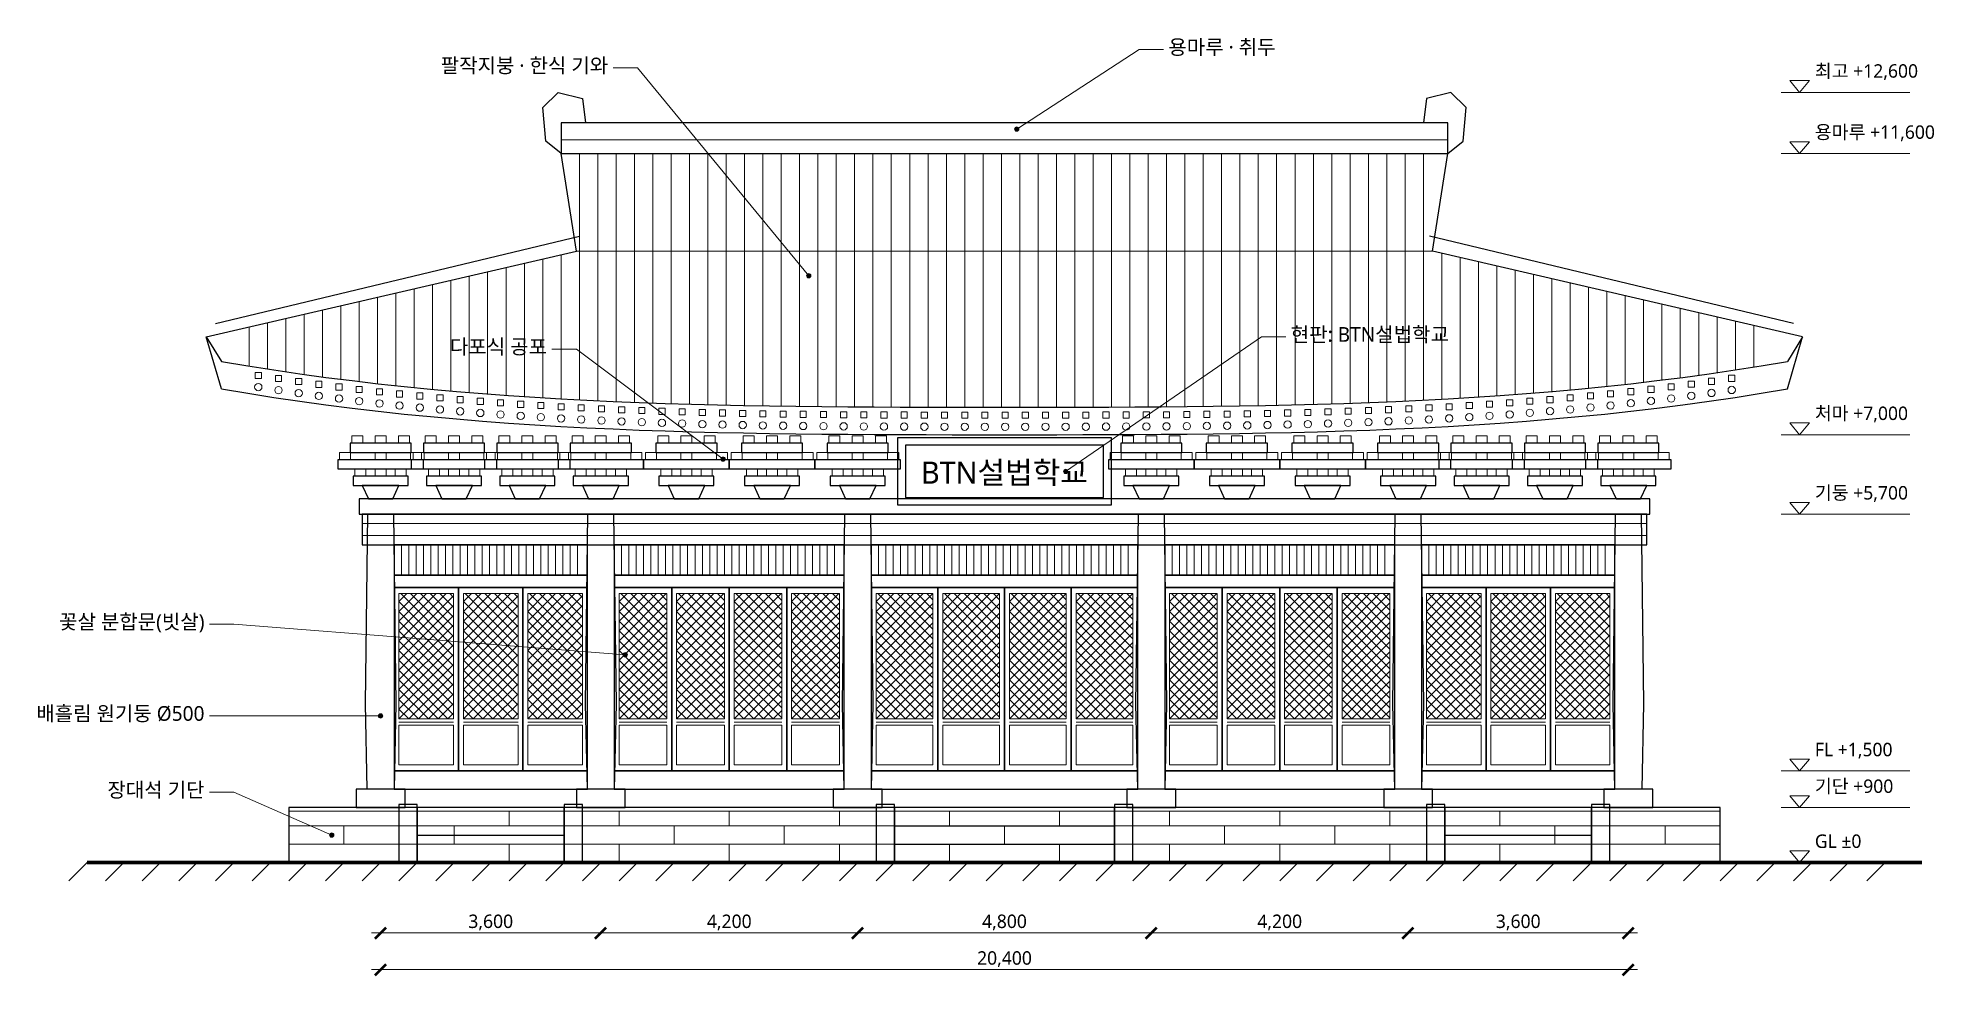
# Model space of a CAD drawing. Header units: millimetres. Extents: x -15803 to 15199, y -1840 to 13491.
import ezdxf
from ezdxf.enums import TextEntityAlignment as Align

# ---------------------------------------------------------------- set-up
doc = ezdxf.new("R2010")
doc.units = ezdxf.units.MM
for name, color, linetype, lineweight in [('A-CUT', 7, 'CONTINUOUS', 50), ('A-DIM', 3, 'CONTINUOUS', 13), ('A-GRND', 7, 'CONTINUOUS', 70), ('A-OBJ', 7, 'CONTINUOUS', 25), ('A-TEXT', 7, 'CONTINUOUS', 13), ('A-THIN', 9, 'CONTINUOUS', 13)]:
    doc.layers.add(name, color=color, linetype=linetype, lineweight=lineweight)
doc.styles.add('KR', font='malgun.ttf')

msp = doc.modelspace()

# ---------------------------------------------------------------- texts
at = {"layer": 'A-DIM', "style": 'KR'}
for s, p in [('최고 +12,600', (13250, 12840)), ('용마루 +11,600', (13250, 11840)), ('처마 +7,000', (13250, 7240)), ('기둥 +5,700', (13250, 5940)), ('FL +1,500', (13250, 1740)), ('기단 +900', (13250, 1140)), ('GL ±0', (13250, 240))]:
    msp.add_text(s, height=220, dxfattribs=at).set_placement(p)
for s, p in [('3,600', (-8400, -1070)), ('4,200', (-4500, -1070)), ('4,800', (0, -1070)), ('4,200', (4500, -1070)), ('3,600', (8400, -1070)), ('20,400', (0, -1670))]:
    msp.add_text(s, height=220, dxfattribs=at).set_placement(p, align=Align.CENTER)
at = {"layer": 'A-TEXT', "style": 'KR'}
for s, p in [('용마루 · 취두', (2680, 13220)), ('현판: BTN설법학교', (4680, 8520))]:
    msp.add_text(s, height=240, dxfattribs=at).set_placement(p)
for s, p in [('팔작지붕 · 한식 기와', (-6480, 12920)), ('다포식 공포', (-7480, 8320)), ('꽃살 분합문(빗살)', (-13080, 3820)), ('배흘림 원기둥 Ø500', (-13080, 2320)), ('장대석 기단', (-13080, 1070))]:
    msp.add_text(s, height=240, dxfattribs=at).set_placement(p, align=Align.RIGHT)
msp.add_text('BTN설법학교', height=360, dxfattribs=at).set_placement((0, 6200), align=Align.CENTER)

# ---------------------------------------------------------------- hatches: boundary and pattern name
at = {"layer": 'A-DIM'}
for points in [[(235, 12000), (233.81, 12009.06), (230.31, 12017.5), (224.75, 12024.75), (217.5, 12030.31), (209.06, 12033.81), (200, 12035), (190.94, 12033.81), (182.5, 12030.31), (175.25, 12024.75), (169.69, 12017.5), (166.19, 12009.06), (165, 12000), (166.19, 11990.94), (169.69, 11982.5), (175.25, 11975.25), (182.5, 11969.69), (190.94, 11966.19), (200, 11965), (209.06, 11966.19), (217.5, 11969.69), (224.75, 11975.25), (230.31, 11982.5), (233.81, 11990.94)], [(-3165, 9600), (-3166.19, 9609.06), (-3169.69, 9617.5), (-3175.25, 9624.75), (-3182.5, 9630.31), (-3190.94, 9633.81), (-3200, 9635), (-3209.06, 9633.81), (-3217.5, 9630.31), (-3224.75, 9624.75), (-3230.31, 9617.5), (-3233.81, 9609.06), (-3235, 9600), (-3233.81, 9590.94), (-3230.31, 9582.5), (-3224.75, 9575.25), (-3217.5, 9569.69), (-3209.06, 9566.19), (-3200, 9565), (-3190.94, 9566.19), (-3182.5, 9569.69), (-3175.25, 9575.25), (-3169.69, 9582.5), (-3166.19, 9590.94)], [(-4565, 6600), (-4566.19, 6609.06), (-4569.69, 6617.5), (-4575.25, 6624.75), (-4582.5, 6630.31), (-4590.94, 6633.81), (-4600, 6635), (-4609.06, 6633.81), (-4617.5, 6630.31), (-4624.75, 6624.75), (-4630.31, 6617.5), (-4633.81, 6609.06), (-4635, 6600), (-4633.81, 6590.94), (-4630.31, 6582.5), (-4624.75, 6575.25), (-4617.5, 6569.69), (-4609.06, 6566.19), (-4600, 6565), (-4590.94, 6566.19), (-4582.5, 6569.69), (-4575.25, 6575.25), (-4569.69, 6582.5), (-4566.19, 6590.94)], [(1035, 6400), (1033.81, 6409.06), (1030.31, 6417.5), (1024.75, 6424.75), (1017.5, 6430.31), (1009.06, 6433.81), (1000, 6435), (990.94, 6433.81), (982.5, 6430.31), (975.25, 6424.75), (969.69, 6417.5), (966.19, 6409.06), (965, 6400), (966.19, 6390.94), (969.69, 6382.5), (975.25, 6375.25), (982.5, 6369.69), (990.94, 6366.19), (1000, 6365), (1009.06, 6366.19), (1017.5, 6369.69), (1024.75, 6375.25), (1030.31, 6382.5), (1033.81, 6390.94)], [(-6165, 3400), (-6166.19, 3409.06), (-6169.69, 3417.5), (-6175.25, 3424.75), (-6182.5, 3430.31), (-6190.94, 3433.81), (-6200, 3435), (-6209.06, 3433.81), (-6217.5, 3430.31), (-6224.75, 3424.75), (-6230.31, 3417.5), (-6233.81, 3409.06), (-6235, 3400), (-6233.81, 3390.94), (-6230.31, 3382.5), (-6224.75, 3375.25), (-6217.5, 3369.69), (-6209.06, 3366.19), (-6200, 3365), (-6190.94, 3366.19), (-6182.5, 3369.69), (-6175.25, 3375.25), (-6169.69, 3382.5), (-6166.19, 3390.94)], [(-10165, 2400), (-10166.19, 2409.06), (-10169.69, 2417.5), (-10175.25, 2424.75), (-10182.5, 2430.31), (-10190.94, 2433.81), (-10200, 2435), (-10209.06, 2433.81), (-10217.5, 2430.31), (-10224.75, 2424.75), (-10230.31, 2417.5), (-10233.81, 2409.06), (-10235, 2400), (-10233.81, 2390.94), (-10230.31, 2382.5), (-10224.75, 2375.25), (-10217.5, 2369.69), (-10209.06, 2366.19), (-10200, 2365), (-10190.94, 2366.19), (-10182.5, 2369.69), (-10175.25, 2375.25), (-10169.69, 2382.5), (-10166.19, 2390.94)], [(-10965, 450), (-10966.19, 459.06), (-10969.69, 467.5), (-10975.25, 474.75), (-10982.5, 480.31), (-10990.94, 483.81), (-11000, 485), (-11009.06, 483.81), (-11017.5, 480.31), (-11024.75, 474.75), (-11030.31, 467.5), (-11033.81, 459.06), (-11035, 450), (-11033.81, 440.94), (-11030.31, 432.5), (-11024.75, 425.25), (-11017.5, 419.69), (-11009.06, 416.19), (-11000, 415), (-10990.94, 416.19), (-10982.5, 419.69), (-10975.25, 425.25), (-10969.69, 432.5), (-10966.19, 440.94)]]:
    msp.add_hatch(color=7, dxfattribs=at).paths.add_polyline_path(points)

# ---------------------------------------------------------------- linework, layer by layer
at = {"layer": 'A-CUT'}
for p, q in [((-10290, -1240), (-10110, -1060)), ((-6690, -1240), (-6510, -1060)), ((-6690, -1240), (-6510, -1060)), ((-2490, -1240), (-2310, -1060)), ((-2490, -1240), (-2310, -1060)), ((2310, -1240), (2490, -1060)), ((2310, -1240), (2490, -1060)), ((6510, -1240), (6690, -1060)), ((6510, -1240), (6690, -1060)), ((10110, -1240), (10290, -1060)), ((-10290, -1840), (-10110, -1660)), ((10110, -1840), (10290, -1660))]:
    msp.add_line(p, q, dxfattribs=at)
at = {"layer": 'A-DIM'}
for p, q in [((200, 12000), (2200, 13300)), ((2200, 13300), (2600, 13300)), ((-6000, 13000), (-6400, 13000)), ((-3200, 9600), (-6000, 13000)), ((12700, 12600), (14800, 12600)), ((12700, 11600), (14800, 11600)), ((-7000, 8400), (-7400, 8400)), ((-4600, 6600), (-7000, 8400)), ((1000, 6400), (4200, 8600)), ((4200, 8600), (4600, 8600)), ((12700, 7000), (14800, 7000)), ((12700, 5700), (14800, 5700)), ((-12600, 3900), (-13000, 3900)), ((-6200, 3400), (-12600, 3900)), ((-12600, 2400), (-13000, 2400)), ((-10200, 2400), (-12600, 2400)), ((12700, 1500), (14800, 1500)), ((-12600, 1150), (-13000, 1150)), ((-11000, 450), (-12600, 1150)), ((12700, 900), (14800, 900)), ((12700, 0), (14800, 0)), ((-10350, -1150), (-6450, -1150)), ((-6750, -1150), (-2250, -1150)), ((-2550, -1150), (2550, -1150)), ((2250, -1150), (6750, -1150)), ((6450, -1150), (10350, -1150)), ((-10350, -1750), (10350, -1750))]:
    msp.add_line(p, q, dxfattribs=at)
for points in [[(13000, 12600), (12840, 12792), (13160, 12792)], [(13000, 11600), (12840, 11792), (13160, 11792)], [(13000, 7000), (12840, 7192), (13160, 7192)], [(13000, 5700), (12840, 5892), (13160, 5892)], [(13000, 1500), (12840, 1692), (13160, 1692)], [(13000, 900), (12840, 1092), (13160, 1092)], [(13000, 0), (12840, 192), (13160, 192)]]:
    msp.add_lwpolyline(points, close=True, dxfattribs=at)
for centre in [(200, 12000), (-3200, 9600), (-4600, 6600), (1000, 6400), (-6200, 3400), (-10200, 2400), (-11000, 450)]:
    msp.add_circle(centre, 35, dxfattribs=at)
at = {"layer": 'A-GRND'}
msp.add_line((-15000, 0), (15000, 0), dxfattribs=at)
at = {"layer": 'A-OBJ'}
for p, q in [((-9600, 450), (-7200, 450)), ((-1800, 600), (1800, 600)), ((7200, 450), (9600, 450)), ((-1800, 300), (1800, 300))]:
    msp.add_line(p, q, dxfattribs=at)
for points in [[(-7250, 11600), (-7500, 11800), (-7550, 12350), (-7300, 12600), (-6900, 12500), (-6850, 12100)], [(7250, 11600), (7500, 11800), (7550, 12350), (7300, 12600), (6900, 12500), (6850, 12100)], [(-7000, 10000), (-7250, 11600)], [(7000, 10000), (7250, 11600)], [(-12900, 8820), (-6950, 10250)], [(12900, 8820), (6950, 10250)], [(-13050, 8600), (-7000, 10000)], [(13050, 8600), (7000, 10000)], [(-12800, 7750), (-13050, 8600), (-12800, 8200)], [(12800, 7750), (13050, 8600), (12800, 8200)], [(-12800, 8200), (-12373.33, 8127.47), (-11946.67, 8059.78), (-11520, 7996.75), (-11093.33, 7938.22), (-10666.67, 7884.03), (-10240, 7834), (-9813.33, 7787.97), (-9386.67, 7745.78), (-8960, 7707.25), (-8533.33, 7672.22), (-8106.67, 7640.53), (-7680, 7612), (-7253.33, 7586.47), (-6826.67, 7563.78), (-6400, 7543.75), (-5973.33, 7526.22), (-5546.67, 7511.03), (-5120, 7498), (-4693.33, 7486.97), (-4266.67, 7477.78), (-3840, 7470.25), (-3413.33, 7464.22), (-2986.67, 7459.53), (-2560, 7456), (-2133.33, 7453.47), (-1706.67, 7451.78), (-1280, 7450.75), (-853.33, 7450.22), (-426.67, 7450.03), (0, 7450), (426.67, 7450.03), (853.33, 7450.22), (1280, 7450.75), (1706.67, 7451.78), (2133.33, 7453.47), (2560, 7456), (2986.67, 7459.53), (3413.33, 7464.22), (3840, 7470.25), (4266.67, 7477.78), (4693.33, 7486.97), (5120, 7498), (5546.67, 7511.03), (5973.33, 7526.22), (6400, 7543.75), (6826.67, 7563.78), (7253.33, 7586.47), (7680, 7612), (8106.67, 7640.53), (8533.33, 7672.22), (8960, 7707.25), (9386.67, 7745.78), (9813.33, 7787.97), (10240, 7834), (10666.67, 7884.03), (11093.33, 7938.22), (11520, 7996.75), (11946.67, 8059.78), (12373.33, 8127.47), (12800, 8200)], [(-12800, 7750), (-12373.33, 7677.47), (-11946.67, 7609.78), (-11520, 7546.75), (-11093.33, 7488.22), (-10666.67, 7434.03), (-10240, 7384), (-9813.33, 7337.97), (-9386.67, 7295.78), (-8960, 7257.25), (-8533.33, 7222.22), (-8106.67, 7190.53), (-7680, 7162), (-7253.33, 7136.47), (-6826.67, 7113.78), (-6400, 7093.75), (-5973.33, 7076.22), (-5546.67, 7061.03), (-5120, 7048), (-4693.33, 7036.97), (-4266.67, 7027.78), (-3840, 7020.25), (-3413.33, 7014.22), (-2986.67, 7009.53), (-2560, 7006), (-2133.33, 7003.47), (-1706.67, 7001.78), (-1280, 7000.75), (-853.33, 7000.22), (-426.67, 7000.03), (0, 7000), (426.67, 7000.03), (853.33, 7000.22), (1280, 7000.75), (1706.67, 7001.78), (2133.33, 7003.47), (2560, 7006), (2986.67, 7009.53), (3413.33, 7014.22), (3840, 7020.25), (4266.67, 7027.78), (4693.33, 7036.97), (5120, 7048), (5546.67, 7061.03), (5973.33, 7076.22), (6400, 7093.75), (6826.67, 7113.78), (7253.33, 7136.47), (7680, 7162), (8106.67, 7190.53), (8533.33, 7222.22), (8960, 7257.25), (9386.67, 7295.78), (9813.33, 7337.97), (10240, 7384), (10666.67, 7434.03), (11093.33, 7488.22), (11520, 7546.75), (11946.67, 7609.78), (12373.33, 7677.47), (12800, 7750)]]:
    msp.add_lwpolyline(points, dxfattribs=at)
for points in [[(-7250, 11600), (7250, 11600), (7250, 12100), (-7250, 12100)], [(-10700, 6710), (-9700, 6710), (-9700, 6860), (-10700, 6860)], [(-9500, 6710), (-8500, 6710), (-8500, 6860), (-9500, 6860)], [(-8300, 6710), (-7300, 6710), (-7300, 6860), (-8300, 6860)], [(-7100, 6710), (-6100, 6710), (-6100, 6860), (-7100, 6860)], [(-5700, 6710), (-4700, 6710), (-4700, 6860), (-5700, 6860)], [(-4300, 6710), (-3300, 6710), (-3300, 6860), (-4300, 6860)], [(-2900, 6710), (-1900, 6710), (-1900, 6860), (-2900, 6860)], [(-1750, 5850), (1750, 5850), (1750, 6950), (-1750, 6950)], [(-1620, 5970), (1620, 5970), (1620, 6830), (-1620, 6830)], [(1900, 6710), (2900, 6710), (2900, 6860), (1900, 6860)], [(3300, 6710), (4300, 6710), (4300, 6860), (3300, 6860)], [(4700, 6710), (5700, 6710), (5700, 6860), (4700, 6860)], [(6100, 6710), (7100, 6710), (7100, 6860), (6100, 6860)], [(7300, 6710), (8300, 6710), (8300, 6860), (7300, 6860)], [(8500, 6710), (9500, 6710), (9500, 6860), (8500, 6860)], [(9700, 6710), (10700, 6710), (10700, 6860), (9700, 6860)], [(-10900, 6440), (-9500, 6440), (-9500, 6590), (-10900, 6590)], [(-9700, 6440), (-8300, 6440), (-8300, 6590), (-9700, 6590)], [(-8500, 6440), (-7100, 6440), (-7100, 6590), (-8500, 6590)], [(-7300, 6440), (-5900, 6440), (-5900, 6590), (-7300, 6590)], [(-5900, 6440), (-4500, 6440), (-4500, 6590), (-5900, 6590)], [(-4500, 6440), (-3100, 6440), (-3100, 6590), (-4500, 6590)], [(-3100, 6440), (-1700, 6440), (-1700, 6590), (-3100, 6590)], [(1700, 6440), (3100, 6440), (3100, 6590), (1700, 6590)], [(3100, 6440), (4500, 6440), (4500, 6590), (3100, 6590)], [(4500, 6440), (5900, 6440), (5900, 6590), (4500, 6590)], [(5900, 6440), (7300, 6440), (7300, 6590), (5900, 6590)], [(7100, 6440), (8500, 6440), (8500, 6590), (7100, 6590)], [(8300, 6440), (9700, 6440), (9700, 6590), (8300, 6590)], [(9500, 6440), (10900, 6440), (10900, 6590), (9500, 6590)], [(-10650, 6170), (-9750, 6170), (-9750, 6320), (-10650, 6320)], [(-9450, 6170), (-8550, 6170), (-8550, 6320), (-9450, 6320)], [(-8250, 6170), (-7350, 6170), (-7350, 6320), (-8250, 6320)], [(-7050, 6170), (-6150, 6170), (-6150, 6320), (-7050, 6320)], [(-5650, 6170), (-4750, 6170), (-4750, 6320), (-5650, 6320)], [(-4250, 6170), (-3350, 6170), (-3350, 6320), (-4250, 6320)], [(-2850, 6170), (-1950, 6170), (-1950, 6320), (-2850, 6320)], [(1950, 6170), (2850, 6170), (2850, 6320), (1950, 6320)], [(3350, 6170), (4250, 6170), (4250, 6320), (3350, 6320)], [(4750, 6170), (5650, 6170), (5650, 6320), (4750, 6320)], [(6150, 6170), (7050, 6170), (7050, 6320), (6150, 6320)], [(7350, 6170), (8250, 6170), (8250, 6320), (7350, 6320)], [(8550, 6170), (9450, 6170), (9450, 6320), (8550, 6320)], [(9750, 6170), (10650, 6170), (10650, 6320), (9750, 6320)], [(-10550, 5700), (10550, 5700), (10550, 5950), (-10550, 5950)], [(-10400, 5950), (-10000, 5950), (-9900, 6170), (-10500, 6170)], [(-9200, 5950), (-8800, 5950), (-8700, 6170), (-9300, 6170)], [(-8000, 5950), (-7600, 5950), (-7500, 6170), (-8100, 6170)], [(-6800, 5950), (-6400, 5950), (-6300, 6170), (-6900, 6170)], [(-5400, 5950), (-5000, 5950), (-4900, 6170), (-5500, 6170)], [(-4000, 5950), (-3600, 5950), (-3500, 6170), (-4100, 6170)], [(-2600, 5950), (-2200, 5950), (-2100, 6170), (-2700, 6170)], [(2200, 5950), (2600, 5950), (2700, 6170), (2100, 6170)], [(3600, 5950), (4000, 5950), (4100, 6170), (3500, 6170)], [(5000, 5950), (5400, 5950), (5500, 6170), (4900, 6170)], [(6400, 5950), (6800, 5950), (6900, 6170), (6300, 6170)], [(7600, 5950), (8000, 5950), (8100, 6170), (7500, 6170)], [(8800, 5950), (9200, 5950), (9300, 6170), (8700, 6170)], [(10000, 5950), (10400, 5950), (10500, 6170), (9900, 6170)], [(-10500, 5200), (10500, 5200), (10500, 5700), (-10500, 5700)], [(-10420, 1200), (-10450, 2600), (-10410, 5700), (-9990, 5700), (-9950, 2600), (-9980, 1200)], [(-6820, 1200), (-6850, 2600), (-6810, 5700), (-6390, 5700), (-6350, 2600), (-6380, 1200)], [(-2620, 1200), (-2650, 2600), (-2610, 5700), (-2190, 5700), (-2150, 2600), (-2180, 1200)], [(2180, 1200), (2150, 2600), (2190, 5700), (2610, 5700), (2650, 2600), (2620, 1200)], [(6380, 1200), (6350, 2600), (6390, 5700), (6810, 5700), (6850, 2600), (6820, 1200)], [(9980, 1200), (9950, 2600), (9990, 5700), (10410, 5700), (10450, 2600), (10420, 1200)], [(-9980, 4700), (-6820, 4700), (-6820, 5200), (-9980, 5200)], [(-6380, 4700), (-2620, 4700), (-2620, 5200), (-6380, 5200)], [(-2180, 4700), (2180, 4700), (2180, 5200), (-2180, 5200)], [(2620, 4700), (6380, 4700), (6380, 5200), (2620, 5200)], [(6820, 4700), (9980, 4700), (9980, 5200), (6820, 5200)], [(-9980, 4500), (-6820, 4500), (-6820, 4700), (-9980, 4700)], [(-6380, 4500), (-2620, 4500), (-2620, 4700), (-6380, 4700)], [(-2180, 4500), (2180, 4500), (2180, 4700), (-2180, 4700)], [(2620, 4500), (6380, 4500), (6380, 4700), (2620, 4700)], [(6820, 4500), (9980, 4500), (9980, 4700), (6820, 4700)], [(-9980, 1500), (-8926.67, 1500), (-8926.67, 4500), (-9980, 4500)], [(-8926.67, 1500), (-7873.33, 1500), (-7873.33, 4500), (-8926.67, 4500)], [(-7873.33, 1500), (-6820, 1500), (-6820, 4500), (-7873.33, 4500)], [(-6380, 1500), (-5440, 1500), (-5440, 4500), (-6380, 4500)], [(-5440, 1500), (-4500, 1500), (-4500, 4500), (-5440, 4500)], [(-4500, 1500), (-3560, 1500), (-3560, 4500), (-4500, 4500)], [(-3560, 1500), (-2620, 1500), (-2620, 4500), (-3560, 4500)], [(-2180, 1500), (-1090, 1500), (-1090, 4500), (-2180, 4500)], [(-1090, 1500), (0, 1500), (0, 4500), (-1090, 4500)], [(0, 1500), (1090, 1500), (1090, 4500), (0, 4500)], [(1090, 1500), (2180, 1500), (2180, 4500), (1090, 4500)], [(2620, 1500), (3560, 1500), (3560, 4500), (2620, 4500)], [(3560, 1500), (4500, 1500), (4500, 4500), (3560, 4500)], [(4500, 1500), (5440, 1500), (5440, 4500), (4500, 4500)], [(5440, 1500), (6380, 1500), (6380, 4500), (5440, 4500)], [(6820, 1500), (7873.33, 1500), (7873.33, 4500), (6820, 4500)], [(7873.33, 1500), (8926.67, 1500), (8926.67, 4500), (7873.33, 4500)], [(8926.67, 1500), (9980, 1500), (9980, 4500), (8926.67, 4500)], [(-9980, 1200), (-6820, 1200), (-6820, 1500), (-9980, 1500)], [(-6380, 1200), (-2620, 1200), (-2620, 1500), (-6380, 1500)], [(-2180, 1200), (2180, 1200), (2180, 1500), (-2180, 1500)], [(2620, 1200), (6380, 1200), (6380, 1500), (2620, 1500)], [(6820, 1200), (9980, 1200), (9980, 1500), (6820, 1500)], [(-10600, 900), (-9800, 900), (-9800, 1200), (-10600, 1200)], [(-9900, 0), (-9600, 0), (-9600, 950), (-9900, 950)], [(-7200, 0), (-6900, 0), (-6900, 950), (-7200, 950)], [(-7000, 900), (-6200, 900), (-6200, 1200), (-7000, 1200)], [(-2800, 900), (-2000, 900), (-2000, 1200), (-2800, 1200)], [(-2100, 0), (-1800, 0), (-1800, 950), (-2100, 950)], [(1800, 0), (2100, 0), (2100, 950), (1800, 950)], [(2000, 900), (2800, 900), (2800, 1200), (2000, 1200)], [(6200, 900), (7000, 900), (7000, 1200), (6200, 1200)], [(6900, 0), (7200, 0), (7200, 950), (6900, 950)], [(9600, 0), (9900, 0), (9900, 950), (9600, 950)], [(9800, 900), (10600, 900), (10600, 1200), (9800, 1200)], [(-11700, 0), (11700, 0), (11700, 900), (-11700, 900)], [(-9600, 0), (-7200, 0), (-7200, 900), (-9600, 900)], [(-1800, 0), (1800, 0), (1800, 900), (-1800, 900)], [(7200, 0), (9600, 0), (9600, 900), (7200, 900)]]:
    msp.add_lwpolyline(points, close=True, dxfattribs=at)
at = {"layer": 'A-THIN'}
for p, q in [((-7250, 11825), (7250, 11825)), ((-6950, 7570.06), (-6950, 11600)), ((-6650, 7555.17), (-6650, 11600)), ((-6350, 7541.57), (-6350, 11600)), ((-6050, 7529.19), (-6050, 11600)), ((-5750, 7517.99), (-5750, 11600)), ((-5450, 7507.89), (-5450, 11600)), ((-5150, 7498.85), (-5150, 11600)), ((-4850, 7490.8), (-4850, 11600)), ((-4550, 7483.69), (-4550, 11600)), ((-4250, 7477.45), (-4250, 11600)), ((-3950, 7472.04), (-3950, 11600)), ((-3650, 7467.39), (-3650, 11600)), ((-3350, 7463.45), (-3350, 11600)), ((-3050, 7460.15), (-3050, 11600)), ((-2750, 7457.44), (-2750, 11600)), ((-2450, 7455.26), (-2450, 11600)), ((-2150, 7453.55), (-2150, 11600)), ((-1850, 7452.26), (-1850, 11600)), ((-1550, 7451.33), (-1550, 11600)), ((-1250, 7450.7), (-1250, 11600)), ((-950, 7450.31), (-950, 11600)), ((-650, 7450.1), (-650, 11600)), ((-350, 7450.02), (-350, 11600)), ((-50, 7450), (-50, 11600)), ((250, 7450.01), (250, 11600)), ((550, 7450.06), (550, 11600)), ((850, 7450.22), (850, 11600)), ((1150, 7450.54), (1150, 11600)), ((1450, 7451.09), (1450, 11600)), ((1750, 7451.92), (1750, 11600)), ((2050, 7453.08), (2050, 11600)), ((2350, 7454.64), (2350, 11600)), ((2650, 7456.66), (2650, 11600)), ((2950, 7459.18), (2950, 11600)), ((3250, 7462.28), (3250, 11600)), ((3550, 7466), (3550, 11600)), ((3850, 7470.41), (3850, 11600)), ((4150, 7475.56), (4150, 11600)), ((4450, 7481.51), (4450, 11600)), ((4750, 7488.33), (4750, 11600)), ((5050, 7496.06), (5050, 11600)), ((5350, 7504.76), (5350, 11600)), ((5650, 7514.5), (5650, 11600)), ((5950, 7525.33), (5950, 11600)), ((6250, 7537.31), (6250, 11600)), ((6550, 7550.5), (6550, 11600)), ((6850, 7564.95), (6850, 11600)), ((-7250, 7586.28), (-7250, 9942.15)), ((-7000, 10000), (7000, 10000)), ((7150, 7580.72), (7150, 9965.29)), ((-8450, 7665.78), (-8450, 9664.46)), ((-8150, 7643.6), (-8150, 9733.88)), ((-7850, 7623), (-7850, 9803.31)), ((-7550, 7603.91), (-7550, 9872.73)), ((7450, 7597.88), (7450, 9895.87)), ((7750, 7616.47), (7750, 9826.45)), ((8050, 7636.56), (8050, 9757.02)), ((8350, 7658.2), (8350, 9687.6)), ((8650, 7681.46), (8650, 9618.18)), ((-9950, 7802.29), (-9950, 9317.36)), ((-9650, 7771.38), (-9650, 9386.78)), ((-9350, 7742.33), (-9350, 9456.2)), ((-9050, 7715.08), (-9050, 9525.62)), ((-8750, 7689.58), (-8750, 9595.04)), ((8950, 7706.39), (8950, 9548.76)), ((9250, 7733.05), (9250, 9479.34)), ((9550, 7761.49), (9550, 9409.92)), ((9850, 7791.77), (9850, 9340.5)), ((-11150, 7945.74), (-11150, 9039.67)), ((-10850, 7906.79), (-10850, 9109.09)), ((-10550, 7869.94), (-10550, 9178.51)), ((-10250, 7835.13), (-10250, 9247.93)), ((10150, 7823.96), (10150, 9271.07)), ((10450, 7858.11), (10450, 9201.65)), ((10750, 7894.28), (10750, 9132.23)), ((11050, 7932.52), (11050, 9062.81)), ((11350, 7972.9), (11350, 8993.39)), ((-12350, 8123.65), (-12350, 8761.98)), ((-12050, 8075.74), (-12050, 8831.4)), ((-11750, 8030.16), (-11750, 8900.83)), ((-11450, 7986.84), (-11450, 8970.25)), ((11650, 8015.47), (11650, 8923.97)), ((11950, 8060.29), (11950, 8854.55)), ((12250, 8107.42), (12250, 8785.12)), ((-10500, 5550), (10500, 5550)), ((-10500, 5350), (10500, 5350)), ((-9860, 4700), (-9860, 5200)), ((-9740, 4700), (-9740, 5200)), ((-9620, 4700), (-9620, 5200)), ((-9500, 4700), (-9500, 5200)), ((-9380, 4700), (-9380, 5200)), ((-9260, 4700), (-9260, 5200)), ((-9140, 4700), (-9140, 5200)), ((-9020, 4700), (-9020, 5200)), ((-8900, 4700), (-8900, 5200)), ((-8780, 4700), (-8780, 5200)), ((-8660, 4700), (-8660, 5200)), ((-8540, 4700), (-8540, 5200)), ((-8420, 4700), (-8420, 5200)), ((-8300, 4700), (-8300, 5200)), ((-8180, 4700), (-8180, 5200)), ((-8060, 4700), (-8060, 5200)), ((-7940, 4700), (-7940, 5200)), ((-7820, 4700), (-7820, 5200)), ((-7700, 4700), (-7700, 5200)), ((-7580, 4700), (-7580, 5200)), ((-7460, 4700), (-7460, 5200)), ((-7340, 4700), (-7340, 5200)), ((-7220, 4700), (-7220, 5200)), ((-7100, 4700), (-7100, 5200)), ((-6980, 4700), (-6980, 5200)), ((-6260, 4700), (-6260, 5200)), ((-6140, 4700), (-6140, 5200)), ((-6020, 4700), (-6020, 5200)), ((-5900, 4700), (-5900, 5200)), ((-5780, 4700), (-5780, 5200)), ((-5660, 4700), (-5660, 5200)), ((-5540, 4700), (-5540, 5200)), ((-5420, 4700), (-5420, 5200)), ((-5300, 4700), (-5300, 5200)), ((-5180, 4700), (-5180, 5200)), ((-5060, 4700), (-5060, 5200)), ((-4940, 4700), (-4940, 5200)), ((-4820, 4700), (-4820, 5200)), ((-4700, 4700), (-4700, 5200)), ((-4580, 4700), (-4580, 5200)), ((-4460, 4700), (-4460, 5200)), ((-4340, 4700), (-4340, 5200)), ((-4220, 4700), (-4220, 5200)), ((-4100, 4700), (-4100, 5200)), ((-3980, 4700), (-3980, 5200)), ((-3860, 4700), (-3860, 5200)), ((-3740, 4700), (-3740, 5200)), ((-3620, 4700), (-3620, 5200)), ((-3500, 4700), (-3500, 5200)), ((-3380, 4700), (-3380, 5200)), ((-3260, 4700), (-3260, 5200)), ((-3140, 4700), (-3140, 5200)), ((-3020, 4700), (-3020, 5200)), ((-2900, 4700), (-2900, 5200)), ((-2780, 4700), (-2780, 5200)), ((-2060, 4700), (-2060, 5200)), ((-1940, 4700), (-1940, 5200)), ((-1820, 4700), (-1820, 5200)), ((-1700, 4700), (-1700, 5200)), ((-1580, 4700), (-1580, 5200)), ((-1460, 4700), (-1460, 5200)), ((-1340, 4700), (-1340, 5200)), ((-1220, 4700), (-1220, 5200)), ((-1100, 4700), (-1100, 5200)), ((-980, 4700), (-980, 5200)), ((-860, 4700), (-860, 5200)), ((-740, 4700), (-740, 5200)), ((-620, 4700), (-620, 5200)), ((-500, 4700), (-500, 5200)), ((-380, 4700), (-380, 5200)), ((-260, 4700), (-260, 5200)), ((-140, 4700), (-140, 5200)), ((-20, 4700), (-20, 5200)), ((100, 4700), (100, 5200)), ((220, 4700), (220, 5200)), ((340, 4700), (340, 5200)), ((460, 4700), (460, 5200)), ((580, 4700), (580, 5200)), ((700, 4700), (700, 5200)), ((820, 4700), (820, 5200)), ((940, 4700), (940, 5200)), ((1060, 4700), (1060, 5200)), ((1180, 4700), (1180, 5200)), ((1300, 4700), (1300, 5200)), ((1420, 4700), (1420, 5200)), ((1540, 4700), (1540, 5200)), ((1660, 4700), (1660, 5200)), ((1780, 4700), (1780, 5200)), ((1900, 4700), (1900, 5200)), ((2020, 4700), (2020, 5200)), ((2740, 4700), (2740, 5200)), ((2860, 4700), (2860, 5200)), ((2980, 4700), (2980, 5200)), ((3100, 4700), (3100, 5200)), ((3220, 4700), (3220, 5200)), ((3340, 4700), (3340, 5200)), ((3460, 4700), (3460, 5200)), ((3580, 4700), (3580, 5200)), ((3700, 4700), (3700, 5200)), ((3820, 4700), (3820, 5200)), ((3940, 4700), (3940, 5200)), ((4060, 4700), (4060, 5200)), ((4180, 4700), (4180, 5200)), ((4300, 4700), (4300, 5200)), ((4420, 4700), (4420, 5200)), ((4540, 4700), (4540, 5200)), ((4660, 4700), (4660, 5200)), ((4780, 4700), (4780, 5200)), ((4900, 4700), (4900, 5200)), ((5020, 4700), (5020, 5200)), ((5140, 4700), (5140, 5200)), ((5260, 4700), (5260, 5200)), ((5380, 4700), (5380, 5200)), ((5500, 4700), (5500, 5200)), ((5620, 4700), (5620, 5200)), ((5740, 4700), (5740, 5200)), ((5860, 4700), (5860, 5200)), ((5980, 4700), (5980, 5200)), ((6100, 4700), (6100, 5200)), ((6220, 4700), (6220, 5200)), ((6940, 4700), (6940, 5200)), ((7060, 4700), (7060, 5200)), ((7180, 4700), (7180, 5200)), ((7300, 4700), (7300, 5200)), ((7420, 4700), (7420, 5200)), ((7540, 4700), (7540, 5200)), ((7660, 4700), (7660, 5200)), ((7780, 4700), (7780, 5200)), ((7900, 4700), (7900, 5200)), ((8020, 4700), (8020, 5200)), ((8140, 4700), (8140, 5200)), ((8260, 4700), (8260, 5200)), ((8380, 4700), (8380, 5200)), ((8500, 4700), (8500, 5200)), ((8620, 4700), (8620, 5200)), ((8740, 4700), (8740, 5200)), ((8860, 4700), (8860, 5200)), ((8980, 4700), (8980, 5200)), ((9100, 4700), (9100, 5200)), ((9220, 4700), (9220, 5200)), ((9340, 4700), (9340, 5200)), ((9460, 4700), (9460, 5200)), ((9580, 4700), (9580, 5200)), ((9700, 4700), (9700, 5200)), ((9820, 4700), (9820, 5200)), ((-9900, 3630), (-9130, 4400)), ((-9900, 3790), (-9290, 4400)), ((-9900, 3950), (-9450, 4400)), ((-9900, 4110), (-9610, 4400)), ((-9900, 4270), (-9770, 4400)), ((-9900, 3470), (-9006.67, 4363.33)), ((-9870, 4400), (-9006.67, 3536.67)), ((-9710, 4400), (-9006.67, 3696.67)), ((-9550, 4400), (-9006.67, 3856.67)), ((-9390, 4400), (-9006.67, 4016.67)), ((-9230, 4400), (-9006.67, 4176.67)), ((-9070, 4400), (-9006.67, 4336.67)), ((-8846.67, 3630), (-8076.67, 4400)), ((-8846.67, 3790), (-8236.67, 4400)), ((-8846.67, 3950), (-8396.67, 4400)), ((-8846.67, 4110), (-8556.67, 4400)), ((-8846.67, 4270), (-8716.67, 4400)), ((-8846.67, 3470), (-7953.33, 4363.33)), ((-8816.67, 4400), (-7953.33, 3536.67)), ((-8656.67, 4400), (-7953.33, 3696.67)), ((-8496.67, 4400), (-7953.33, 3856.67)), ((-8336.67, 4400), (-7953.33, 4016.67)), ((-8176.67, 4400), (-7953.33, 4176.67)), ((-8016.67, 4400), (-7953.33, 4336.67)), ((-7793.33, 3630), (-7023.33, 4400)), ((-7793.33, 3790), (-7183.33, 4400)), ((-7793.33, 3950), (-7343.33, 4400)), ((-7793.33, 4110), (-7503.33, 4400)), ((-7793.33, 4270), (-7663.33, 4400)), ((-7793.33, 3470), (-6900, 4363.33)), ((-7763.33, 4400), (-6900, 3536.67)), ((-7603.33, 4400), (-6900, 3696.67)), ((-7443.33, 4400), (-6900, 3856.67)), ((-7283.33, 4400), (-6900, 4016.67)), ((-7123.33, 4400), (-6900, 4176.67)), ((-6963.33, 4400), (-6900, 4336.67)), ((-6300, 3630), (-5530, 4400)), ((-6300, 3790), (-5690, 4400)), ((-6300, 3950), (-5850, 4400)), ((-6300, 4110), (-6010, 4400)), ((-6300, 4270), (-6170, 4400)), ((-6270, 4400), (-5520, 3650)), ((-6110, 4400), (-5520, 3810)), ((-5950, 4400), (-5520, 3970)), ((-5790, 4400), (-5520, 4130)), ((-5630, 4400), (-5520, 4290)), ((-5360, 3630), (-4590, 4400)), ((-5360, 3790), (-4750, 4400)), ((-5360, 3950), (-4910, 4400)), ((-5360, 4110), (-5070, 4400)), ((-5360, 4270), (-5230, 4400)), ((-5330, 4400), (-4580, 3650)), ((-5170, 4400), (-4580, 3810)), ((-5010, 4400), (-4580, 3970)), ((-4850, 4400), (-4580, 4130)), ((-4690, 4400), (-4580, 4290)), ((-4420, 3630), (-3650, 4400)), ((-4420, 3790), (-3810, 4400)), ((-4420, 3950), (-3970, 4400)), ((-4420, 4110), (-4130, 4400)), ((-4420, 4270), (-4290, 4400)), ((-4390, 4400), (-3640, 3650)), ((-4230, 4400), (-3640, 3810)), ((-4070, 4400), (-3640, 3970)), ((-3910, 4400), (-3640, 4130)), ((-3750, 4400), (-3640, 4290)), ((-3480, 3630), (-2710, 4400)), ((-3480, 3790), (-2870, 4400)), ((-3480, 3950), (-3030, 4400)), ((-3480, 4110), (-3190, 4400)), ((-3480, 4270), (-3350, 4400)), ((-3450, 4400), (-2700, 3650)), ((-3290, 4400), (-2700, 3810)), ((-3130, 4400), (-2700, 3970)), ((-2970, 4400), (-2700, 4130)), ((-2810, 4400), (-2700, 4290)), ((-2100, 3470), (-1170, 4400)), ((-2100, 3630), (-1330, 4400)), ((-2100, 3790), (-1490, 4400)), ((-2100, 3950), (-1650, 4400)), ((-2100, 4110), (-1810, 4400)), ((-2100, 4270), (-1970, 4400)), ((-2070, 4400), (-1170, 3500)), ((-1910, 4400), (-1170, 3660)), ((-1750, 4400), (-1170, 3820)), ((-1590, 4400), (-1170, 3980)), ((-1430, 4400), (-1170, 4140)), ((-1270, 4400), (-1170, 4300)), ((-1010, 3470), (-80, 4400)), ((-1010, 3630), (-240, 4400)), ((-1010, 3790), (-400, 4400)), ((-1010, 3950), (-560, 4400)), ((-1010, 4110), (-720, 4400)), ((-1010, 4270), (-880, 4400)), ((-980, 4400), (-80, 3500)), ((-820, 4400), (-80, 3660)), ((-660, 4400), (-80, 3820)), ((-500, 4400), (-80, 3980)), ((-340, 4400), (-80, 4140)), ((-180, 4400), (-80, 4300)), ((80, 3470), (1010, 4400)), ((80, 3630), (850, 4400)), ((80, 3790), (690, 4400)), ((80, 3950), (530, 4400)), ((80, 4110), (370, 4400)), ((80, 4270), (210, 4400)), ((110, 4400), (1010, 3500)), ((270, 4400), (1010, 3660)), ((430, 4400), (1010, 3820)), ((590, 4400), (1010, 3980)), ((750, 4400), (1010, 4140)), ((910, 4400), (1010, 4300)), ((1170, 3470), (2100, 4400)), ((1170, 3630), (1940, 4400)), ((1170, 3790), (1780, 4400)), ((1170, 3950), (1620, 4400)), ((1170, 4110), (1460, 4400)), ((1170, 4270), (1300, 4400)), ((1200, 4400), (2100, 3500)), ((1360, 4400), (2100, 3660)), ((1520, 4400), (2100, 3820)), ((1680, 4400), (2100, 3980)), ((1840, 4400), (2100, 4140)), ((2000, 4400), (2100, 4300)), ((2700, 3630), (3470, 4400)), ((2700, 3790), (3310, 4400)), ((2700, 3950), (3150, 4400)), ((2700, 4110), (2990, 4400)), ((2700, 4270), (2830, 4400)), ((2730, 4400), (3480, 3650)), ((2890, 4400), (3480, 3810)), ((3050, 4400), (3480, 3970)), ((3210, 4400), (3480, 4130)), ((3370, 4400), (3480, 4290)), ((3640, 3630), (4410, 4400)), ((3640, 3790), (4250, 4400)), ((3640, 3950), (4090, 4400)), ((3640, 4110), (3930, 4400)), ((3640, 4270), (3770, 4400)), ((3670, 4400), (4420, 3650)), ((3830, 4400), (4420, 3810)), ((3990, 4400), (4420, 3970)), ((4150, 4400), (4420, 4130)), ((4310, 4400), (4420, 4290)), ((4580, 3630), (5350, 4400)), ((4580, 3790), (5190, 4400)), ((4580, 3950), (5030, 4400)), ((4580, 4110), (4870, 4400)), ((4580, 4270), (4710, 4400)), ((4610, 4400), (5360, 3650)), ((4770, 4400), (5360, 3810)), ((4930, 4400), (5360, 3970)), ((5090, 4400), (5360, 4130)), ((5250, 4400), (5360, 4290)), ((5520, 3630), (6290, 4400)), ((5520, 3790), (6130, 4400)), ((5520, 3950), (5970, 4400)), ((5520, 4110), (5810, 4400)), ((5520, 4270), (5650, 4400)), ((5550, 4400), (6300, 3650)), ((5710, 4400), (6300, 3810)), ((5870, 4400), (6300, 3970)), ((6030, 4400), (6300, 4130)), ((6190, 4400), (6300, 4290)), ((6900, 3630), (7670, 4400)), ((6900, 3790), (7510, 4400)), ((6900, 3950), (7350, 4400)), ((6900, 4110), (7190, 4400)), ((6900, 4270), (7030, 4400)), ((6900, 3470), (7793.33, 4363.33)), ((6930, 4400), (7793.33, 3536.67)), ((7090, 4400), (7793.33, 3696.67)), ((7250, 4400), (7793.33, 3856.67)), ((7410, 4400), (7793.33, 4016.67)), ((7570, 4400), (7793.33, 4176.67)), ((7730, 4400), (7793.33, 4336.67)), ((7953.33, 3630), (8723.33, 4400)), ((7953.33, 3790), (8563.33, 4400)), ((7953.33, 3950), (8403.33, 4400)), ((7953.33, 4110), (8243.33, 4400)), ((7953.33, 4270), (8083.33, 4400)), ((7953.33, 3470), (8846.67, 4363.33)), ((7983.33, 4400), (8846.67, 3536.67)), ((8143.33, 4400), (8846.67, 3696.67)), ((8303.33, 4400), (8846.67, 3856.67)), ((8463.33, 4400), (8846.67, 4016.67)), ((8623.33, 4400), (8846.67, 4176.67)), ((8783.33, 4400), (8846.67, 4336.67)), ((9006.67, 3630), (9776.67, 4400)), ((9006.67, 3790), (9616.67, 4400)), ((9006.67, 3950), (9456.67, 4400)), ((9006.67, 4110), (9296.67, 4400)), ((9006.67, 4270), (9136.67, 4400)), ((9006.67, 3470), (9900, 4363.33)), ((9036.67, 4400), (9900, 3536.67)), ((9196.67, 4400), (9900, 3696.67)), ((9356.67, 4400), (9900, 3856.67)), ((9516.67, 4400), (9900, 4016.67)), ((9676.67, 4400), (9900, 4176.67)), ((9836.67, 4400), (9900, 4336.67)), ((-9900, 4270), (-9006.67, 3376.67)), ((-9900, 3310), (-9006.67, 4203.33)), ((-9900, 4110), (-9006.67, 3216.67)), ((-9900, 3150), (-9006.67, 4043.33)), ((-8846.67, 4270), (-7953.33, 3376.67)), ((-8846.67, 3310), (-7953.33, 4203.33)), ((-8846.67, 4110), (-7953.33, 3216.67)), ((-8846.67, 3150), (-7953.33, 4043.33)), ((-7793.33, 4270), (-6900, 3376.67)), ((-7793.33, 3310), (-6900, 4203.33)), ((-7793.33, 4110), (-6900, 3216.67)), ((-7793.33, 3150), (-6900, 4043.33)), ((-6300, 4270), (-5520, 3490)), ((-6300, 3470), (-5520, 4250)), ((-6300, 4110), (-5520, 3330)), ((-6300, 3310), (-5520, 4090)), ((-5360, 4270), (-4580, 3490)), ((-5360, 3470), (-4580, 4250)), ((-5360, 4110), (-4580, 3330)), ((-5360, 3310), (-4580, 4090)), ((-4420, 4270), (-3640, 3490)), ((-4420, 3470), (-3640, 4250)), ((-4420, 4110), (-3640, 3330)), ((-4420, 3310), (-3640, 4090)), ((-3480, 4270), (-2700, 3490)), ((-3480, 3470), (-2700, 4250)), ((-3480, 4110), (-2700, 3330)), ((-3480, 3310), (-2700, 4090)), ((-2100, 4270), (-1170, 3340)), ((-2100, 3310), (-1170, 4240)), ((-2100, 4110), (-1170, 3180)), ((-2100, 3150), (-1170, 4080)), ((-1010, 4270), (-80, 3340)), ((-1010, 3310), (-80, 4240)), ((-1010, 4110), (-80, 3180)), ((-1010, 3150), (-80, 4080)), ((80, 4270), (1010, 3340)), ((80, 3310), (1010, 4240)), ((80, 4110), (1010, 3180)), ((80, 3150), (1010, 4080)), ((1170, 4270), (2100, 3340)), ((1170, 3310), (2100, 4240)), ((1170, 4110), (2100, 3180)), ((1170, 3150), (2100, 4080)), ((2700, 4270), (3480, 3490)), ((2700, 3470), (3480, 4250)), ((2700, 4110), (3480, 3330)), ((2700, 3310), (3480, 4090)), ((3640, 4270), (4420, 3490)), ((3640, 3470), (4420, 4250)), ((3640, 4110), (4420, 3330)), ((3640, 3310), (4420, 4090)), ((4580, 4270), (5360, 3490)), ((4580, 3470), (5360, 4250)), ((4580, 4110), (5360, 3330)), ((4580, 3310), (5360, 4090)), ((5520, 4270), (6300, 3490)), ((5520, 3470), (6300, 4250)), ((5520, 4110), (6300, 3330)), ((5520, 3310), (6300, 4090)), ((6900, 4270), (7793.33, 3376.67)), ((6900, 3310), (7793.33, 4203.33)), ((6900, 4110), (7793.33, 3216.67)), ((6900, 3150), (7793.33, 4043.33)), ((7953.33, 4270), (8846.67, 3376.67)), ((7953.33, 3310), (8846.67, 4203.33)), ((7953.33, 4110), (8846.67, 3216.67)), ((7953.33, 3150), (8846.67, 4043.33)), ((9006.67, 4270), (9900, 3376.67)), ((9006.67, 3310), (9900, 4203.33)), ((9006.67, 4110), (9900, 3216.67)), ((9006.67, 3150), (9900, 4043.33)), ((-9900, 3950), (-9006.67, 3056.67)), ((-9900, 2990), (-9006.67, 3883.33)), ((-9900, 3790), (-9006.67, 2896.67)), ((-9900, 2830), (-9006.67, 3723.33)), ((-8846.67, 3950), (-7953.33, 3056.67)), ((-8846.67, 2990), (-7953.33, 3883.33)), ((-8846.67, 3790), (-7953.33, 2896.67)), ((-8846.67, 2830), (-7953.33, 3723.33)), ((-7793.33, 3950), (-6900, 3056.67)), ((-7793.33, 2990), (-6900, 3883.33)), ((-7793.33, 3790), (-6900, 2896.67)), ((-7793.33, 2830), (-6900, 3723.33)), ((-6300, 3950), (-5520, 3170)), ((-6300, 3150), (-5520, 3930)), ((-6300, 3790), (-5520, 3010)), ((-6300, 2990), (-5520, 3770)), ((-5360, 3950), (-4580, 3170)), ((-5360, 3150), (-4580, 3930)), ((-5360, 3790), (-4580, 3010)), ((-5360, 2990), (-4580, 3770)), ((-4420, 3950), (-3640, 3170)), ((-4420, 3150), (-3640, 3930)), ((-4420, 3790), (-3640, 3010)), ((-4420, 2990), (-3640, 3770)), ((-3480, 3950), (-2700, 3170)), ((-3480, 3150), (-2700, 3930)), ((-3480, 3790), (-2700, 3010)), ((-3480, 2990), (-2700, 3770)), ((-2100, 3950), (-1170, 3020)), ((-2100, 2990), (-1170, 3920)), ((-2100, 3790), (-1170, 2860)), ((-2100, 2830), (-1170, 3760)), ((-1010, 3950), (-80, 3020)), ((-1010, 2990), (-80, 3920)), ((-1010, 3790), (-80, 2860)), ((-1010, 2830), (-80, 3760)), ((80, 3950), (1010, 3020)), ((80, 2990), (1010, 3920)), ((80, 3790), (1010, 2860)), ((80, 2830), (1010, 3760)), ((1170, 3950), (2100, 3020)), ((1170, 2990), (2100, 3920)), ((1170, 3790), (2100, 2860)), ((1170, 2830), (2100, 3760)), ((2700, 3950), (3480, 3170)), ((2700, 3150), (3480, 3930)), ((2700, 3790), (3480, 3010)), ((2700, 2990), (3480, 3770)), ((3640, 3950), (4420, 3170)), ((3640, 3150), (4420, 3930)), ((3640, 3790), (4420, 3010)), ((3640, 2990), (4420, 3770)), ((4580, 3950), (5360, 3170)), ((4580, 3150), (5360, 3930)), ((4580, 3790), (5360, 3010)), ((4580, 2990), (5360, 3770)), ((5520, 3950), (6300, 3170)), ((5520, 3150), (6300, 3930)), ((5520, 3790), (6300, 3010)), ((5520, 2990), (6300, 3770)), ((6900, 3950), (7793.33, 3056.67)), ((6900, 2990), (7793.33, 3883.33)), ((6900, 3790), (7793.33, 2896.67)), ((6900, 2830), (7793.33, 3723.33)), ((7953.33, 3950), (8846.67, 3056.67)), ((7953.33, 2990), (8846.67, 3883.33)), ((7953.33, 3790), (8846.67, 2896.67)), ((7953.33, 2830), (8846.67, 3723.33)), ((9006.67, 3950), (9900, 3056.67)), ((9006.67, 2990), (9900, 3883.33)), ((9006.67, 3790), (9900, 2896.67)), ((9006.67, 2830), (9900, 3723.33)), ((-9900, 3630), (-9006.67, 2736.67)), ((-9900, 2670), (-9006.67, 3563.33)), ((-9900, 3470), (-9006.67, 2576.67)), ((-8846.67, 3630), (-7953.33, 2736.67)), ((-8846.67, 2670), (-7953.33, 3563.33)), ((-8846.67, 3470), (-7953.33, 2576.67)), ((-7793.33, 3630), (-6900, 2736.67)), ((-7793.33, 2670), (-6900, 3563.33)), ((-7793.33, 3470), (-6900, 2576.67)), ((-6300, 3630), (-5520, 2850)), ((-6300, 2830), (-5520, 3610)), ((-6300, 3470), (-5520, 2690)), ((-6300, 2670), (-5520, 3450)), ((-5360, 3630), (-4580, 2850)), ((-5360, 2830), (-4580, 3610)), ((-5360, 3470), (-4580, 2690)), ((-5360, 2670), (-4580, 3450)), ((-4420, 3630), (-3640, 2850)), ((-4420, 2830), (-3640, 3610)), ((-4420, 3470), (-3640, 2690)), ((-4420, 2670), (-3640, 3450)), ((-3480, 3630), (-2700, 2850)), ((-3480, 2830), (-2700, 3610)), ((-3480, 3470), (-2700, 2690)), ((-3480, 2670), (-2700, 3450)), ((-2100, 3630), (-1170, 2700)), ((-2100, 2670), (-1170, 3600)), ((-2100, 3470), (-1170, 2540)), ((-2100, 2510), (-1170, 3440)), ((-1010, 3630), (-80, 2700)), ((-1010, 2670), (-80, 3600)), ((-1010, 3470), (-80, 2540)), ((-1010, 2510), (-80, 3440)), ((80, 3630), (1010, 2700)), ((80, 2670), (1010, 3600)), ((80, 3470), (1010, 2540)), ((80, 2510), (1010, 3440)), ((1170, 3630), (2100, 2700)), ((1170, 2670), (2100, 3600)), ((1170, 3470), (2100, 2540)), ((1170, 2510), (2100, 3440)), ((2700, 3630), (3480, 2850)), ((2700, 2830), (3480, 3610)), ((2700, 3470), (3480, 2690)), ((2700, 2670), (3480, 3450)), ((3640, 3630), (4420, 2850)), ((3640, 2830), (4420, 3610)), ((3640, 3470), (4420, 2690)), ((3640, 2670), (4420, 3450)), ((4580, 3630), (5360, 2850)), ((4580, 2830), (5360, 3610)), ((4580, 3470), (5360, 2690)), ((4580, 2670), (5360, 3450)), ((5520, 3630), (6300, 2850)), ((5520, 2830), (6300, 3610)), ((5520, 3470), (6300, 2690)), ((5520, 2670), (6300, 3450)), ((6900, 3630), (7793.33, 2736.67)), ((6900, 2670), (7793.33, 3563.33)), ((6900, 3470), (7793.33, 2576.67)), ((7953.33, 3630), (8846.67, 2736.67)), ((7953.33, 2670), (8846.67, 3563.33)), ((7953.33, 3470), (8846.67, 2576.67)), ((9006.67, 3630), (9900, 2736.67)), ((9006.67, 2670), (9900, 3563.33)), ((9006.67, 3470), (9900, 2576.67)), ((-9900, 2510), (-9006.67, 3403.33)), ((-9900, 3310), (-9006.67, 2416.67)), ((-9900, 2350), (-9006.67, 3243.33)), ((-9900, 3150), (-9100, 2350)), ((-8846.67, 2510), (-7953.33, 3403.33)), ((-8846.67, 3310), (-7953.33, 2416.67)), ((-8846.67, 2350), (-7953.33, 3243.33)), ((-8846.67, 3150), (-8046.67, 2350)), ((-7793.33, 2510), (-6900, 3403.33)), ((-7793.33, 3310), (-6900, 2416.67)), ((-7793.33, 2350), (-6900, 3243.33)), ((-7793.33, 3150), (-6993.33, 2350)), ((-6300, 3310), (-5520, 2530)), ((-6300, 2510), (-5520, 3290)), ((-6300, 3150), (-5520, 2370)), ((-6300, 2350), (-5520, 3130)), ((-5360, 3310), (-4580, 2530)), ((-5360, 2510), (-4580, 3290)), ((-5360, 3150), (-4580, 2370)), ((-5360, 2350), (-4580, 3130)), ((-4420, 3310), (-3640, 2530)), ((-4420, 2510), (-3640, 3290)), ((-4420, 3150), (-3640, 2370)), ((-4420, 2350), (-3640, 3130)), ((-3480, 3310), (-2700, 2530)), ((-3480, 2510), (-2700, 3290)), ((-3480, 3150), (-2700, 2370)), ((-3480, 2350), (-2700, 3130)), ((-2100, 3310), (-1170, 2380)), ((-2100, 2350), (-1170, 3280)), ((-2100, 3150), (-1300, 2350)), ((-1940, 2350), (-1170, 3120)), ((-1010, 3310), (-80, 2380)), ((-1010, 2350), (-80, 3280)), ((-1010, 3150), (-210, 2350)), ((-850, 2350), (-80, 3120)), ((80, 3310), (1010, 2380)), ((80, 2350), (1010, 3280)), ((80, 3150), (880, 2350)), ((240, 2350), (1010, 3120)), ((1170, 3310), (2100, 2380)), ((1170, 2350), (2100, 3280)), ((1170, 3150), (1970, 2350)), ((1330, 2350), (2100, 3120)), ((2700, 3310), (3480, 2530)), ((2700, 2510), (3480, 3290)), ((2700, 3150), (3480, 2370)), ((2700, 2350), (3480, 3130)), ((3640, 3310), (4420, 2530)), ((3640, 2510), (4420, 3290)), ((3640, 3150), (4420, 2370)), ((3640, 2350), (4420, 3130)), ((4580, 3310), (5360, 2530)), ((4580, 2510), (5360, 3290)), ((4580, 3150), (5360, 2370)), ((4580, 2350), (5360, 3130)), ((5520, 3310), (6300, 2530)), ((5520, 2510), (6300, 3290)), ((5520, 3150), (6300, 2370)), ((5520, 2350), (6300, 3130)), ((6900, 2510), (7793.33, 3403.33)), ((6900, 3310), (7793.33, 2416.67)), ((6900, 2350), (7793.33, 3243.33)), ((6900, 3150), (7700, 2350)), ((7953.33, 2510), (8846.67, 3403.33)), ((7953.33, 3310), (8846.67, 2416.67)), ((7953.33, 2350), (8846.67, 3243.33)), ((7953.33, 3150), (8753.33, 2350)), ((9006.67, 2510), (9900, 3403.33)), ((9006.67, 3310), (9900, 2416.67)), ((9006.67, 2350), (9900, 3243.33)), ((9006.67, 3150), (9806.67, 2350)), ((-9900, 2990), (-9260, 2350)), ((-9900, 2830), (-9420, 2350)), ((-9740, 2350), (-9006.67, 3083.33)), ((-9580, 2350), (-9006.67, 2923.33)), ((-8846.67, 2990), (-8206.67, 2350)), ((-8846.67, 2830), (-8366.67, 2350)), ((-8686.67, 2350), (-7953.33, 3083.33)), ((-8526.67, 2350), (-7953.33, 2923.33)), ((-7793.33, 2990), (-7153.33, 2350)), ((-7793.33, 2830), (-7313.33, 2350)), ((-7633.33, 2350), (-6900, 3083.33)), ((-7473.33, 2350), (-6900, 2923.33)), ((-6300, 2990), (-5660, 2350)), ((-6300, 2830), (-5820, 2350)), ((-6140, 2350), (-5520, 2970)), ((-5980, 2350), (-5520, 2810)), ((-5360, 2990), (-4720, 2350)), ((-5360, 2830), (-4880, 2350)), ((-5200, 2350), (-4580, 2970)), ((-5040, 2350), (-4580, 2810)), ((-4420, 2990), (-3780, 2350)), ((-4420, 2830), (-3940, 2350)), ((-4260, 2350), (-3640, 2970)), ((-4100, 2350), (-3640, 2810)), ((-3480, 2990), (-2840, 2350)), ((-3480, 2830), (-3000, 2350)), ((-3320, 2350), (-2700, 2970)), ((-3160, 2350), (-2700, 2810)), ((-2100, 2990), (-1460, 2350)), ((-2100, 2830), (-1620, 2350)), ((-1780, 2350), (-1170, 2960)), ((-1620, 2350), (-1170, 2800)), ((-1010, 2990), (-370, 2350)), ((-1010, 2830), (-530, 2350)), ((-690, 2350), (-80, 2960)), ((-530, 2350), (-80, 2800)), ((80, 2990), (720, 2350)), ((80, 2830), (560, 2350)), ((400, 2350), (1010, 2960)), ((560, 2350), (1010, 2800)), ((1170, 2990), (1810, 2350)), ((1170, 2830), (1650, 2350)), ((1490, 2350), (2100, 2960)), ((1650, 2350), (2100, 2800)), ((2700, 2990), (3340, 2350)), ((2700, 2830), (3180, 2350)), ((2860, 2350), (3480, 2970)), ((3020, 2350), (3480, 2810)), ((3640, 2990), (4280, 2350)), ((3640, 2830), (4120, 2350)), ((3800, 2350), (4420, 2970)), ((3960, 2350), (4420, 2810)), ((4580, 2990), (5220, 2350)), ((4580, 2830), (5060, 2350)), ((4740, 2350), (5360, 2970)), ((4900, 2350), (5360, 2810)), ((5520, 2990), (6160, 2350)), ((5520, 2830), (6000, 2350)), ((5680, 2350), (6300, 2970)), ((5840, 2350), (6300, 2810)), ((6900, 2990), (7540, 2350)), ((6900, 2830), (7380, 2350)), ((7060, 2350), (7793.33, 3083.33)), ((7220, 2350), (7793.33, 2923.33)), ((7953.33, 2990), (8593.33, 2350)), ((7953.33, 2830), (8433.33, 2350)), ((8113.33, 2350), (8846.67, 3083.33)), ((8273.33, 2350), (8846.67, 2923.33)), ((9006.67, 2990), (9646.67, 2350)), ((9006.67, 2830), (9486.67, 2350)), ((9166.67, 2350), (9900, 3083.33)), ((9326.67, 2350), (9900, 2923.33)), ((-9900, 2670), (-9580, 2350)), ((-9900, 2510), (-9740, 2350)), ((-9420, 2350), (-9006.67, 2763.33)), ((-9260, 2350), (-9006.67, 2603.33)), ((-8846.67, 2670), (-8526.67, 2350)), ((-8846.67, 2510), (-8686.67, 2350)), ((-8366.67, 2350), (-7953.33, 2763.33)), ((-8206.67, 2350), (-7953.33, 2603.33)), ((-7793.33, 2670), (-7473.33, 2350)), ((-7793.33, 2510), (-7633.33, 2350)), ((-7313.33, 2350), (-6900, 2763.33)), ((-7153.33, 2350), (-6900, 2603.33)), ((-6300, 2670), (-5980, 2350)), ((-6300, 2510), (-6140, 2350)), ((-5820, 2350), (-5520, 2650)), ((-5660, 2350), (-5520, 2490)), ((-5360, 2670), (-5040, 2350)), ((-5360, 2510), (-5200, 2350)), ((-4880, 2350), (-4580, 2650)), ((-4720, 2350), (-4580, 2490)), ((-4420, 2670), (-4100, 2350)), ((-4420, 2510), (-4260, 2350)), ((-3940, 2350), (-3640, 2650)), ((-3780, 2350), (-3640, 2490)), ((-3480, 2670), (-3160, 2350)), ((-3480, 2510), (-3320, 2350)), ((-3000, 2350), (-2700, 2650)), ((-2840, 2350), (-2700, 2490)), ((-2100, 2670), (-1780, 2350)), ((-2100, 2510), (-1940, 2350)), ((-1460, 2350), (-1170, 2640)), ((-1010, 2670), (-690, 2350)), ((-1010, 2510), (-850, 2350)), ((-370, 2350), (-80, 2640)), ((80, 2670), (400, 2350)), ((80, 2510), (240, 2350)), ((720, 2350), (1010, 2640)), ((1170, 2670), (1490, 2350)), ((1170, 2510), (1330, 2350)), ((1810, 2350), (2100, 2640)), ((2700, 2670), (3020, 2350)), ((2700, 2510), (2860, 2350)), ((3180, 2350), (3480, 2650)), ((3340, 2350), (3480, 2490)), ((3640, 2670), (3960, 2350)), ((3640, 2510), (3800, 2350)), ((4120, 2350), (4420, 2650)), ((4280, 2350), (4420, 2490)), ((4580, 2670), (4900, 2350)), ((4580, 2510), (4740, 2350)), ((5060, 2350), (5360, 2650)), ((5220, 2350), (5360, 2490)), ((5520, 2670), (5840, 2350)), ((5520, 2510), (5680, 2350)), ((6000, 2350), (6300, 2650)), ((6160, 2350), (6300, 2490)), ((6900, 2670), (7220, 2350)), ((6900, 2510), (7060, 2350)), ((7380, 2350), (7793.33, 2763.33)), ((7540, 2350), (7793.33, 2603.33)), ((7953.33, 2670), (8273.33, 2350)), ((7953.33, 2510), (8113.33, 2350)), ((8433.33, 2350), (8846.67, 2763.33)), ((8593.33, 2350), (8846.67, 2603.33)), ((9006.67, 2670), (9326.67, 2350)), ((9006.67, 2510), (9166.67, 2350)), ((9486.67, 2350), (9900, 2763.33)), ((9646.67, 2350), (9900, 2603.33)), ((-9900, 2300), (-9006.67, 2300)), ((-9100, 2350), (-9006.67, 2443.33)), ((-8846.67, 2300), (-7953.33, 2300)), ((-8046.67, 2350), (-7953.33, 2443.33)), ((-7793.33, 2300), (-6900, 2300)), ((-6993.33, 2350), (-6900, 2443.33)), ((-6300, 2300), (-5520, 2300)), ((-5360, 2300), (-4580, 2300)), ((-4420, 2300), (-3640, 2300)), ((-3480, 2300), (-2700, 2300)), ((-2100, 2300), (-1170, 2300)), ((-1300, 2350), (-1170, 2480)), ((-1010, 2300), (-80, 2300)), ((-210, 2350), (-80, 2480)), ((80, 2300), (1010, 2300)), ((880, 2350), (1010, 2480)), ((1170, 2300), (2100, 2300)), ((1970, 2350), (2100, 2480)), ((2700, 2300), (3480, 2300)), ((3640, 2300), (4420, 2300)), ((4580, 2300), (5360, 2300)), ((5520, 2300), (6300, 2300)), ((6900, 2300), (7793.33, 2300)), ((7700, 2350), (7793.33, 2443.33)), ((7953.33, 2300), (8846.67, 2300)), ((8753.33, 2350), (8846.67, 2443.33)), ((9006.67, 2300), (9900, 2300)), ((9806.67, 2350), (9900, 2443.33)), ((-11700, 840), (11700, 840)), ((-9900, 600), (-9900, 840)), ((-8100, 600), (-8100, 840)), ((-6300, 600), (-6300, 840)), ((-4500, 600), (-4500, 840)), ((-2700, 600), (-2700, 840)), ((-900, 600), (-900, 840)), ((900, 600), (900, 840)), ((2700, 600), (2700, 840)), ((4500, 600), (4500, 840)), ((6300, 600), (6300, 840)), ((8100, 600), (8100, 840)), ((9900, 600), (9900, 840)), ((-11700, 600), (11700, 600)), ((-10800, 300), (-10800, 600)), ((-9000, 300), (-9000, 600)), ((-7200, 300), (-7200, 600)), ((-5400, 300), (-5400, 600)), ((-3600, 300), (-3600, 600)), ((-1800, 300), (-1800, 600)), ((0, 300), (0, 600)), ((1800, 300), (1800, 600)), ((3600, 300), (3600, 600)), ((5400, 300), (5400, 600)), ((7200, 300), (7200, 600)), ((9000, 300), (9000, 600)), ((10800, 300), (10800, 600)), ((-15000, 0), (-15300, -300)), ((-14400, 0), (-14700, -300)), ((-13800, 0), (-14100, -300)), ((-13200, 0), (-13500, -300)), ((-12600, 0), (-12900, -300)), ((-12000, 0), (-12300, -300)), ((-11700, 300), (11700, 300)), ((-11400, 0), (-11700, -300)), ((-10800, 0), (-11100, -300)), ((-10200, 0), (-10500, -300)), ((-9900, 0), (-9900, 300)), ((-9600, 0), (-9900, -300)), ((-9000, 0), (-9300, -300)), ((-8400, 0), (-8700, -300)), ((-8100, 0), (-8100, 300)), ((-7800, 0), (-8100, -300)), ((-7200, 0), (-7500, -300)), ((-6600, 0), (-6900, -300)), ((-6300, 0), (-6300, 300)), ((-6000, 0), (-6300, -300)), ((-5400, 0), (-5700, -300)), ((-4800, 0), (-5100, -300)), ((-4500, 0), (-4500, 300)), ((-4200, 0), (-4500, -300)), ((-3600, 0), (-3900, -300)), ((-3000, 0), (-3300, -300)), ((-2700, 0), (-2700, 300)), ((-2400, 0), (-2700, -300)), ((-1800, 0), (-2100, -300)), ((-1200, 0), (-1500, -300)), ((-900, 0), (-900, 300)), ((-600, 0), (-900, -300)), ((0, 0), (-300, -300)), ((600, 0), (300, -300)), ((900, 0), (900, 300)), ((1200, 0), (900, -300)), ((1800, 0), (1500, -300)), ((2400, 0), (2100, -300)), ((2700, 0), (2700, 300)), ((3000, 0), (2700, -300)), ((3600, 0), (3300, -300)), ((4200, 0), (3900, -300)), ((4500, 0), (4500, 300)), ((4800, 0), (4500, -300)), ((5400, 0), (5100, -300)), ((6000, 0), (5700, -300)), ((6300, 0), (6300, 300)), ((6600, 0), (6300, -300)), ((7200, 0), (6900, -300)), ((7800, 0), (7500, -300)), ((8100, 0), (8100, 300)), ((8400, 0), (8100, -300)), ((9000, 0), (8700, -300)), ((9600, 0), (9300, -300)), ((9900, 0), (9900, 300)), ((10200, 0), (9900, -300)), ((10800, 0), (10500, -300)), ((11400, 0), (11100, -300)), ((12000, 0), (11700, -300)), ((12600, 0), (12300, -300)), ((13200, 0), (12900, -300)), ((13800, 0), (13500, -300)), ((14400, 0), (14100, -300))]:
    msp.add_line(p, q, dxfattribs=at)
for points in [[(-12250, 7919.4), (-12150, 7919.4), (-12150, 8019.4), (-12250, 8019.4)], [(-11920, 7868.11), (-11820, 7868.11), (-11820, 7968.11), (-11920, 7968.11)], [(-11590, 7819.6), (-11490, 7819.6), (-11490, 7919.6), (-11590, 7919.6)], [(-11260, 7773.79), (-11160, 7773.79), (-11160, 7873.79), (-11260, 7873.79)], [(-10930, 7730.59), (-10830, 7730.59), (-10830, 7830.59), (-10930, 7830.59)], [(-10600, 7689.94), (-10500, 7689.94), (-10500, 7789.94), (-10600, 7789.94)], [(-10270, 7651.75), (-10170, 7651.75), (-10170, 7751.75), (-10270, 7751.75)], [(10190, 7654), (10290, 7654), (10290, 7754), (10190, 7754)], [(10520, 7692.33), (10620, 7692.33), (10620, 7792.33), (10520, 7792.33)], [(10850, 7733.14), (10950, 7733.14), (10950, 7833.14), (10850, 7833.14)], [(11180, 7776.49), (11280, 7776.49), (11280, 7876.49), (11180, 7876.49)], [(11510, 7822.47), (11610, 7822.47), (11610, 7922.47), (11510, 7922.47)], [(11840, 7871.14), (11940, 7871.14), (11940, 7971.14), (11840, 7971.14)], [(-9940, 7615.96), (-9840, 7615.96), (-9840, 7715.96), (-9940, 7715.96)], [(-9610, 7582.47), (-9510, 7582.47), (-9510, 7682.47), (-9610, 7682.47)], [(-9280, 7551.21), (-9180, 7551.21), (-9180, 7651.21), (-9280, 7651.21)], [(-8950, 7522.12), (-8850, 7522.12), (-8850, 7622.12), (-8950, 7622.12)], [(-8620, 7495.1), (-8520, 7495.1), (-8520, 7595.1), (-8620, 7595.1)], [(-8290, 7470.08), (-8190, 7470.08), (-8190, 7570.08), (-8290, 7570.08)], [(-7960, 7446.99), (-7860, 7446.99), (-7860, 7546.99), (-7960, 7546.99)], [(-7630, 7425.75), (-7530, 7425.75), (-7530, 7525.75), (-7630, 7525.75)], [(-7300, 7406.28), (-7200, 7406.28), (-7200, 7506.28), (-7300, 7506.28)], [(-6970, 7388.51), (-6870, 7388.51), (-6870, 7488.51), (-6970, 7488.51)], [(-6640, 7372.35), (-6540, 7372.35), (-6540, 7472.35), (-6640, 7472.35)], [(-6310, 7357.73), (-6210, 7357.73), (-6210, 7457.73), (-6310, 7457.73)], [(-5980, 7344.58), (-5880, 7344.58), (-5880, 7444.58), (-5980, 7444.58)], [(5900, 7345.33), (6000, 7345.33), (6000, 7445.33), (5900, 7445.33)], [(6230, 7358.57), (6330, 7358.57), (6330, 7458.57), (6230, 7458.57)], [(6560, 7373.28), (6660, 7373.28), (6660, 7473.28), (6560, 7473.28)], [(6890, 7389.54), (6990, 7389.54), (6990, 7489.54), (6890, 7489.54)], [(7220, 7407.42), (7320, 7407.42), (7320, 7507.42), (7220, 7507.42)], [(7550, 7426.99), (7650, 7426.99), (7650, 7526.99), (7550, 7526.99)], [(7880, 7448.34), (7980, 7448.34), (7980, 7548.34), (7880, 7548.34)], [(8210, 7471.54), (8310, 7471.54), (8310, 7571.54), (8210, 7571.54)], [(8540, 7496.68), (8640, 7496.68), (8640, 7596.68), (8540, 7596.68)], [(8870, 7523.82), (8970, 7523.82), (8970, 7623.82), (8870, 7623.82)], [(9200, 7553.05), (9300, 7553.05), (9300, 7653.05), (9200, 7653.05)], [(9530, 7584.43), (9630, 7584.43), (9630, 7684.43), (9530, 7684.43)], [(9860, 7618.06), (9960, 7618.06), (9960, 7718.06), (9860, 7718.06)], [(-5650, 7332.81), (-5550, 7332.81), (-5550, 7432.81), (-5650, 7432.81)], [(-5320, 7322.34), (-5220, 7322.34), (-5220, 7422.34), (-5320, 7422.34)], [(-4990, 7313.11), (-4890, 7313.11), (-4890, 7413.11), (-4990, 7413.11)], [(-4660, 7305.04), (-4560, 7305.04), (-4560, 7405.04), (-4660, 7405.04)], [(-4330, 7298.04), (-4230, 7298.04), (-4230, 7398.04), (-4330, 7398.04)], [(-4000, 7292.04), (-3900, 7292.04), (-3900, 7392.04), (-4000, 7392.04)], [(-3670, 7286.97), (-3570, 7286.97), (-3570, 7386.97), (-3670, 7386.97)], [(-3340, 7282.74), (-3240, 7282.74), (-3240, 7382.74), (-3340, 7382.74)], [(-3010, 7279.27), (-2910, 7279.27), (-2910, 7379.27), (-3010, 7379.27)], [(-2680, 7276.51), (-2580, 7276.51), (-2580, 7376.51), (-2680, 7376.51)], [(-2350, 7274.35), (-2250, 7274.35), (-2250, 7374.35), (-2350, 7374.35)], [(-2020, 7272.73), (-1920, 7272.73), (-1920, 7372.73), (-2020, 7372.73)], [(-1690, 7271.58), (-1590, 7271.58), (-1590, 7371.58), (-1690, 7371.58)], [(-1360, 7270.8), (-1260, 7270.8), (-1260, 7370.8), (-1360, 7370.8)], [(-1030, 7270.34), (-930, 7270.34), (-930, 7370.34), (-1030, 7370.34)], [(-700, 7270.1), (-600, 7270.1), (-600, 7370.1), (-700, 7370.1)], [(-370, 7270.01), (-270, 7270.01), (-270, 7370.01), (-370, 7370.01)], [(-40, 7270), (60, 7270), (60, 7370), (-40, 7370)], [(290, 7270.01), (390, 7270.01), (390, 7370.01), (290, 7370.01)], [(620, 7270.11), (720, 7270.11), (720, 7370.11), (620, 7370.11)], [(950, 7270.36), (1050, 7270.36), (1050, 7370.36), (950, 7370.36)], [(1280, 7270.84), (1380, 7270.84), (1380, 7370.84), (1280, 7370.84)], [(1610, 7271.64), (1710, 7271.64), (1710, 7371.64), (1610, 7371.64)], [(1940, 7272.82), (2040, 7272.82), (2040, 7372.82), (1940, 7372.82)], [(2270, 7274.47), (2370, 7274.47), (2370, 7374.47), (2270, 7374.47)], [(2600, 7276.66), (2700, 7276.66), (2700, 7376.66), (2600, 7376.66)], [(2930, 7279.46), (3030, 7279.46), (3030, 7379.46), (2930, 7379.46)], [(3260, 7282.97), (3360, 7282.97), (3360, 7382.97), (3260, 7382.97)], [(3590, 7287.25), (3690, 7287.25), (3690, 7387.25), (3590, 7387.25)], [(3920, 7292.38), (4020, 7292.38), (4020, 7392.38), (3920, 7392.38)], [(4250, 7298.43), (4350, 7298.43), (4350, 7398.43), (4250, 7398.43)], [(4580, 7305.5), (4680, 7305.5), (4680, 7405.5), (4580, 7405.5)], [(4910, 7313.64), (5010, 7313.64), (5010, 7413.64), (4910, 7413.64)], [(5240, 7322.94), (5340, 7322.94), (5340, 7422.94), (5240, 7422.94)], [(5570, 7333.48), (5670, 7333.48), (5670, 7433.48), (5570, 7433.48)], [(-10670, 6860), (-10490, 6860), (-10490, 6980), (-10670, 6980)], [(-10290, 6860), (-10110, 6860), (-10110, 6980), (-10290, 6980)], [(-9910, 6860), (-9730, 6860), (-9730, 6980), (-9910, 6980)], [(-9470, 6860), (-9290, 6860), (-9290, 6980), (-9470, 6980)], [(-9090, 6860), (-8910, 6860), (-8910, 6980), (-9090, 6980)], [(-8710, 6860), (-8530, 6860), (-8530, 6980), (-8710, 6980)], [(-8270, 6860), (-8090, 6860), (-8090, 6980), (-8270, 6980)], [(-7890, 6860), (-7710, 6860), (-7710, 6980), (-7890, 6980)], [(-7510, 6860), (-7330, 6860), (-7330, 6980), (-7510, 6980)], [(-7070, 6860), (-6890, 6860), (-6890, 6980), (-7070, 6980)], [(-6690, 6860), (-6510, 6860), (-6510, 6980), (-6690, 6980)], [(-6310, 6860), (-6130, 6860), (-6130, 6980), (-6310, 6980)], [(-5670, 6860), (-5490, 6860), (-5490, 6980), (-5670, 6980)], [(-5290, 6860), (-5110, 6860), (-5110, 6980), (-5290, 6980)], [(-4910, 6860), (-4730, 6860), (-4730, 6980), (-4910, 6980)], [(-4270, 6860), (-4090, 6860), (-4090, 6980), (-4270, 6980)], [(-3890, 6860), (-3710, 6860), (-3710, 6980), (-3890, 6980)], [(-3510, 6860), (-3330, 6860), (-3330, 6980), (-3510, 6980)], [(-2870, 6860), (-2690, 6860), (-2690, 6980), (-2870, 6980)], [(-2490, 6860), (-2310, 6860), (-2310, 6980), (-2490, 6980)], [(-2110, 6860), (-1930, 6860), (-1930, 6980), (-2110, 6980)], [(1930, 6860), (2110, 6860), (2110, 6980), (1930, 6980)], [(2310, 6860), (2490, 6860), (2490, 6980), (2310, 6980)], [(2690, 6860), (2870, 6860), (2870, 6980), (2690, 6980)], [(3330, 6860), (3510, 6860), (3510, 6980), (3330, 6980)], [(3710, 6860), (3890, 6860), (3890, 6980), (3710, 6980)], [(4090, 6860), (4270, 6860), (4270, 6980), (4090, 6980)], [(4730, 6860), (4910, 6860), (4910, 6980), (4730, 6980)], [(5110, 6860), (5290, 6860), (5290, 6980), (5110, 6980)], [(5490, 6860), (5670, 6860), (5670, 6980), (5490, 6980)], [(6130, 6860), (6310, 6860), (6310, 6980), (6130, 6980)], [(6510, 6860), (6690, 6860), (6690, 6980), (6510, 6980)], [(6890, 6860), (7070, 6860), (7070, 6980), (6890, 6980)], [(7330, 6860), (7510, 6860), (7510, 6980), (7330, 6980)], [(7710, 6860), (7890, 6860), (7890, 6980), (7710, 6980)], [(8090, 6860), (8270, 6860), (8270, 6980), (8090, 6980)], [(8530, 6860), (8710, 6860), (8710, 6980), (8530, 6980)], [(8910, 6860), (9090, 6860), (9090, 6980), (8910, 6980)], [(9290, 6860), (9470, 6860), (9470, 6980), (9290, 6980)], [(9730, 6860), (9910, 6860), (9910, 6980), (9730, 6980)], [(10110, 6860), (10290, 6860), (10290, 6980), (10110, 6980)], [(10490, 6860), (10670, 6860), (10670, 6980), (10490, 6980)], [(-10870, 6590), (-10690, 6590), (-10690, 6710), (-10870, 6710)], [(-10290, 6590), (-10110, 6590), (-10110, 6710), (-10290, 6710)], [(-9710, 6590), (-9530, 6590), (-9530, 6710), (-9710, 6710)], [(-9670, 6590), (-9490, 6590), (-9490, 6710), (-9670, 6710)], [(-9090, 6590), (-8910, 6590), (-8910, 6710), (-9090, 6710)], [(-8510, 6590), (-8330, 6590), (-8330, 6710), (-8510, 6710)], [(-8470, 6590), (-8290, 6590), (-8290, 6710), (-8470, 6710)], [(-7890, 6590), (-7710, 6590), (-7710, 6710), (-7890, 6710)], [(-7310, 6590), (-7130, 6590), (-7130, 6710), (-7310, 6710)], [(-7270, 6590), (-7090, 6590), (-7090, 6710), (-7270, 6710)], [(-6690, 6590), (-6510, 6590), (-6510, 6710), (-6690, 6710)], [(-6110, 6590), (-5930, 6590), (-5930, 6710), (-6110, 6710)], [(-5870, 6590), (-5690, 6590), (-5690, 6710), (-5870, 6710)], [(-5290, 6590), (-5110, 6590), (-5110, 6710), (-5290, 6710)], [(-4710, 6590), (-4530, 6590), (-4530, 6710), (-4710, 6710)], [(-4470, 6590), (-4290, 6590), (-4290, 6710), (-4470, 6710)], [(-3890, 6590), (-3710, 6590), (-3710, 6710), (-3890, 6710)], [(-3310, 6590), (-3130, 6590), (-3130, 6710), (-3310, 6710)], [(-3070, 6590), (-2890, 6590), (-2890, 6710), (-3070, 6710)], [(-2490, 6590), (-2310, 6590), (-2310, 6710), (-2490, 6710)], [(-1910, 6590), (-1730, 6590), (-1730, 6710), (-1910, 6710)], [(1730, 6590), (1910, 6590), (1910, 6710), (1730, 6710)], [(2310, 6590), (2490, 6590), (2490, 6710), (2310, 6710)], [(2890, 6590), (3070, 6590), (3070, 6710), (2890, 6710)], [(3130, 6590), (3310, 6590), (3310, 6710), (3130, 6710)], [(3710, 6590), (3890, 6590), (3890, 6710), (3710, 6710)], [(4290, 6590), (4470, 6590), (4470, 6710), (4290, 6710)], [(4530, 6590), (4710, 6590), (4710, 6710), (4530, 6710)], [(5110, 6590), (5290, 6590), (5290, 6710), (5110, 6710)], [(5690, 6590), (5870, 6590), (5870, 6710), (5690, 6710)], [(5930, 6590), (6110, 6590), (6110, 6710), (5930, 6710)], [(6510, 6590), (6690, 6590), (6690, 6710), (6510, 6710)], [(7090, 6590), (7270, 6590), (7270, 6710), (7090, 6710)], [(7130, 6590), (7310, 6590), (7310, 6710), (7130, 6710)], [(7710, 6590), (7890, 6590), (7890, 6710), (7710, 6710)], [(8290, 6590), (8470, 6590), (8470, 6710), (8290, 6710)], [(8330, 6590), (8510, 6590), (8510, 6710), (8330, 6710)], [(8910, 6590), (9090, 6590), (9090, 6710), (8910, 6710)], [(9490, 6590), (9670, 6590), (9670, 6710), (9490, 6710)], [(9530, 6590), (9710, 6590), (9710, 6710), (9530, 6710)], [(10110, 6590), (10290, 6590), (10290, 6710), (10110, 6710)], [(10690, 6590), (10870, 6590), (10870, 6710), (10690, 6710)], [(-10620, 6320), (-10440, 6320), (-10440, 6440), (-10620, 6440)], [(-10290, 6320), (-10110, 6320), (-10110, 6440), (-10290, 6440)], [(-9960, 6320), (-9780, 6320), (-9780, 6440), (-9960, 6440)], [(-9420, 6320), (-9240, 6320), (-9240, 6440), (-9420, 6440)], [(-9090, 6320), (-8910, 6320), (-8910, 6440), (-9090, 6440)], [(-8760, 6320), (-8580, 6320), (-8580, 6440), (-8760, 6440)], [(-8220, 6320), (-8040, 6320), (-8040, 6440), (-8220, 6440)], [(-7890, 6320), (-7710, 6320), (-7710, 6440), (-7890, 6440)], [(-7560, 6320), (-7380, 6320), (-7380, 6440), (-7560, 6440)], [(-7020, 6320), (-6840, 6320), (-6840, 6440), (-7020, 6440)], [(-6690, 6320), (-6510, 6320), (-6510, 6440), (-6690, 6440)], [(-6360, 6320), (-6180, 6320), (-6180, 6440), (-6360, 6440)], [(-5620, 6320), (-5440, 6320), (-5440, 6440), (-5620, 6440)], [(-5290, 6320), (-5110, 6320), (-5110, 6440), (-5290, 6440)], [(-4960, 6320), (-4780, 6320), (-4780, 6440), (-4960, 6440)], [(-4220, 6320), (-4040, 6320), (-4040, 6440), (-4220, 6440)], [(-3890, 6320), (-3710, 6320), (-3710, 6440), (-3890, 6440)], [(-3560, 6320), (-3380, 6320), (-3380, 6440), (-3560, 6440)], [(-2820, 6320), (-2640, 6320), (-2640, 6440), (-2820, 6440)], [(-2490, 6320), (-2310, 6320), (-2310, 6440), (-2490, 6440)], [(-2160, 6320), (-1980, 6320), (-1980, 6440), (-2160, 6440)], [(1980, 6320), (2160, 6320), (2160, 6440), (1980, 6440)], [(2310, 6320), (2490, 6320), (2490, 6440), (2310, 6440)], [(2640, 6320), (2820, 6320), (2820, 6440), (2640, 6440)], [(3380, 6320), (3560, 6320), (3560, 6440), (3380, 6440)], [(3710, 6320), (3890, 6320), (3890, 6440), (3710, 6440)], [(4040, 6320), (4220, 6320), (4220, 6440), (4040, 6440)], [(4780, 6320), (4960, 6320), (4960, 6440), (4780, 6440)], [(5110, 6320), (5290, 6320), (5290, 6440), (5110, 6440)], [(5440, 6320), (5620, 6320), (5620, 6440), (5440, 6440)], [(6180, 6320), (6360, 6320), (6360, 6440), (6180, 6440)], [(6510, 6320), (6690, 6320), (6690, 6440), (6510, 6440)], [(6840, 6320), (7020, 6320), (7020, 6440), (6840, 6440)], [(7380, 6320), (7560, 6320), (7560, 6440), (7380, 6440)], [(7710, 6320), (7890, 6320), (7890, 6440), (7710, 6440)], [(8040, 6320), (8220, 6320), (8220, 6440), (8040, 6440)], [(8580, 6320), (8760, 6320), (8760, 6440), (8580, 6440)], [(8910, 6320), (9090, 6320), (9090, 6440), (8910, 6440)], [(9240, 6320), (9420, 6320), (9420, 6440), (9240, 6440)], [(9780, 6320), (9960, 6320), (9960, 6440), (9780, 6440)], [(10110, 6320), (10290, 6320), (10290, 6440), (10110, 6440)], [(10440, 6320), (10620, 6320), (10620, 6440), (10440, 6440)], [(-9900, 2350), (-9006.67, 2350), (-9006.67, 4400), (-9900, 4400)], [(-8846.67, 2350), (-7953.33, 2350), (-7953.33, 4400), (-8846.67, 4400)], [(-7793.33, 2350), (-6900, 2350), (-6900, 4400), (-7793.33, 4400)], [(-6300, 2350), (-5520, 2350), (-5520, 4400), (-6300, 4400)], [(-5360, 2350), (-4580, 2350), (-4580, 4400), (-5360, 4400)], [(-4420, 2350), (-3640, 2350), (-3640, 4400), (-4420, 4400)], [(-3480, 2350), (-2700, 2350), (-2700, 4400), (-3480, 4400)], [(-2100, 2350), (-1170, 2350), (-1170, 4400), (-2100, 4400)], [(-1010, 2350), (-80, 2350), (-80, 4400), (-1010, 4400)], [(80, 2350), (1010, 2350), (1010, 4400), (80, 4400)], [(1170, 2350), (2100, 2350), (2100, 4400), (1170, 4400)], [(2700, 2350), (3480, 2350), (3480, 4400), (2700, 4400)], [(3640, 2350), (4420, 2350), (4420, 4400), (3640, 4400)], [(4580, 2350), (5360, 2350), (5360, 4400), (4580, 4400)], [(5520, 2350), (6300, 2350), (6300, 4400), (5520, 4400)], [(6900, 2350), (7793.33, 2350), (7793.33, 4400), (6900, 4400)], [(7953.33, 2350), (8846.67, 2350), (8846.67, 4400), (7953.33, 4400)], [(9006.67, 2350), (9900, 2350), (9900, 4400), (9006.67, 4400)], [(-9900, 1600), (-9006.67, 1600), (-9006.67, 2250), (-9900, 2250)], [(-8846.67, 1600), (-7953.33, 1600), (-7953.33, 2250), (-8846.67, 2250)], [(-7793.33, 1600), (-6900, 1600), (-6900, 2250), (-7793.33, 2250)], [(-6300, 1600), (-5520, 1600), (-5520, 2250), (-6300, 2250)], [(-5360, 1600), (-4580, 1600), (-4580, 2250), (-5360, 2250)], [(-4420, 1600), (-3640, 1600), (-3640, 2250), (-4420, 2250)], [(-3480, 1600), (-2700, 1600), (-2700, 2250), (-3480, 2250)], [(-2100, 1600), (-1170, 1600), (-1170, 2250), (-2100, 2250)], [(-1010, 1600), (-80, 1600), (-80, 2250), (-1010, 2250)], [(80, 1600), (1010, 1600), (1010, 2250), (80, 2250)], [(1170, 1600), (2100, 1600), (2100, 2250), (1170, 2250)], [(2700, 1600), (3480, 1600), (3480, 2250), (2700, 2250)], [(3640, 1600), (4420, 1600), (4420, 2250), (3640, 2250)], [(4580, 1600), (5360, 1600), (5360, 2250), (4580, 2250)], [(5520, 1600), (6300, 1600), (6300, 2250), (5520, 2250)], [(6900, 1600), (7793.33, 1600), (7793.33, 2250), (6900, 2250)], [(7953.33, 1600), (8846.67, 1600), (8846.67, 2250), (7953.33, 2250)], [(9006.67, 1600), (9900, 1600), (9900, 2250), (9006.67, 2250)]]:
    msp.add_lwpolyline(points, close=True, dxfattribs=at)
for centre in [(-12200, 7779.4), (-11870, 7728.11), (11890, 7731.14), (-11540, 7679.6), (-11210, 7633.79), (-10880, 7590.59), (-10550, 7549.94), (-10220, 7511.75), (-9890, 7475.96), (-9560, 7442.47), (-9230, 7411.21), (-8900, 7382.12), (8920, 7383.82), (9250, 7413.05), (9580, 7444.43), (9910, 7478.06), (10240, 7514), (10570, 7552.33), (10900, 7593.14), (11230, 7636.49), (11560, 7682.47), (-8570, 7355.1), (-8240, 7330.08), (-7910, 7306.99), (-7580, 7285.75), (-7250, 7266.28), (-6920, 7248.51), (-6590, 7232.35), (-6260, 7217.73), (-5930, 7204.58), (-5600, 7192.81), (-5270, 7182.34), (-4940, 7173.11), (-4610, 7165.04), (-4280, 7158.04), (-3950, 7152.04), (-3620, 7146.97), (-3290, 7142.74), (-2960, 7139.27), (-2630, 7136.51), (-2300, 7134.35), (-1970, 7132.73), (-1640, 7131.58), (-1310, 7130.8), (-980, 7130.34), (-650, 7130.1), (-320, 7130.01), (10, 7130), (340, 7130.01), (670, 7130.11), (1000, 7130.36), (1330, 7130.84), (1660, 7131.64), (1990, 7132.82), (2320, 7134.47), (2650, 7136.66), (2980, 7139.46), (3310, 7142.97), (3640, 7147.25), (3970, 7152.38), (4300, 7158.43), (4630, 7165.5), (4960, 7173.64), (5290, 7182.94), (5620, 7193.48), (5950, 7205.33), (6280, 7218.57), (6610, 7233.28), (6940, 7249.54), (7270, 7267.42), (7600, 7286.99), (7930, 7308.34), (8260, 7331.54), (8590, 7356.68)]:
    msp.add_circle(centre, 60, dxfattribs=at)

msp.set_redraw_order([(e.dxf.handle, doc.entitydb.next_handle()) for e in msp.query("TEXT MTEXT ATTDEF DIMENSION ARC_DIMENSION")])  # texts and dimensions are drawn at this point

doc.saveas('drawing.dxf')
